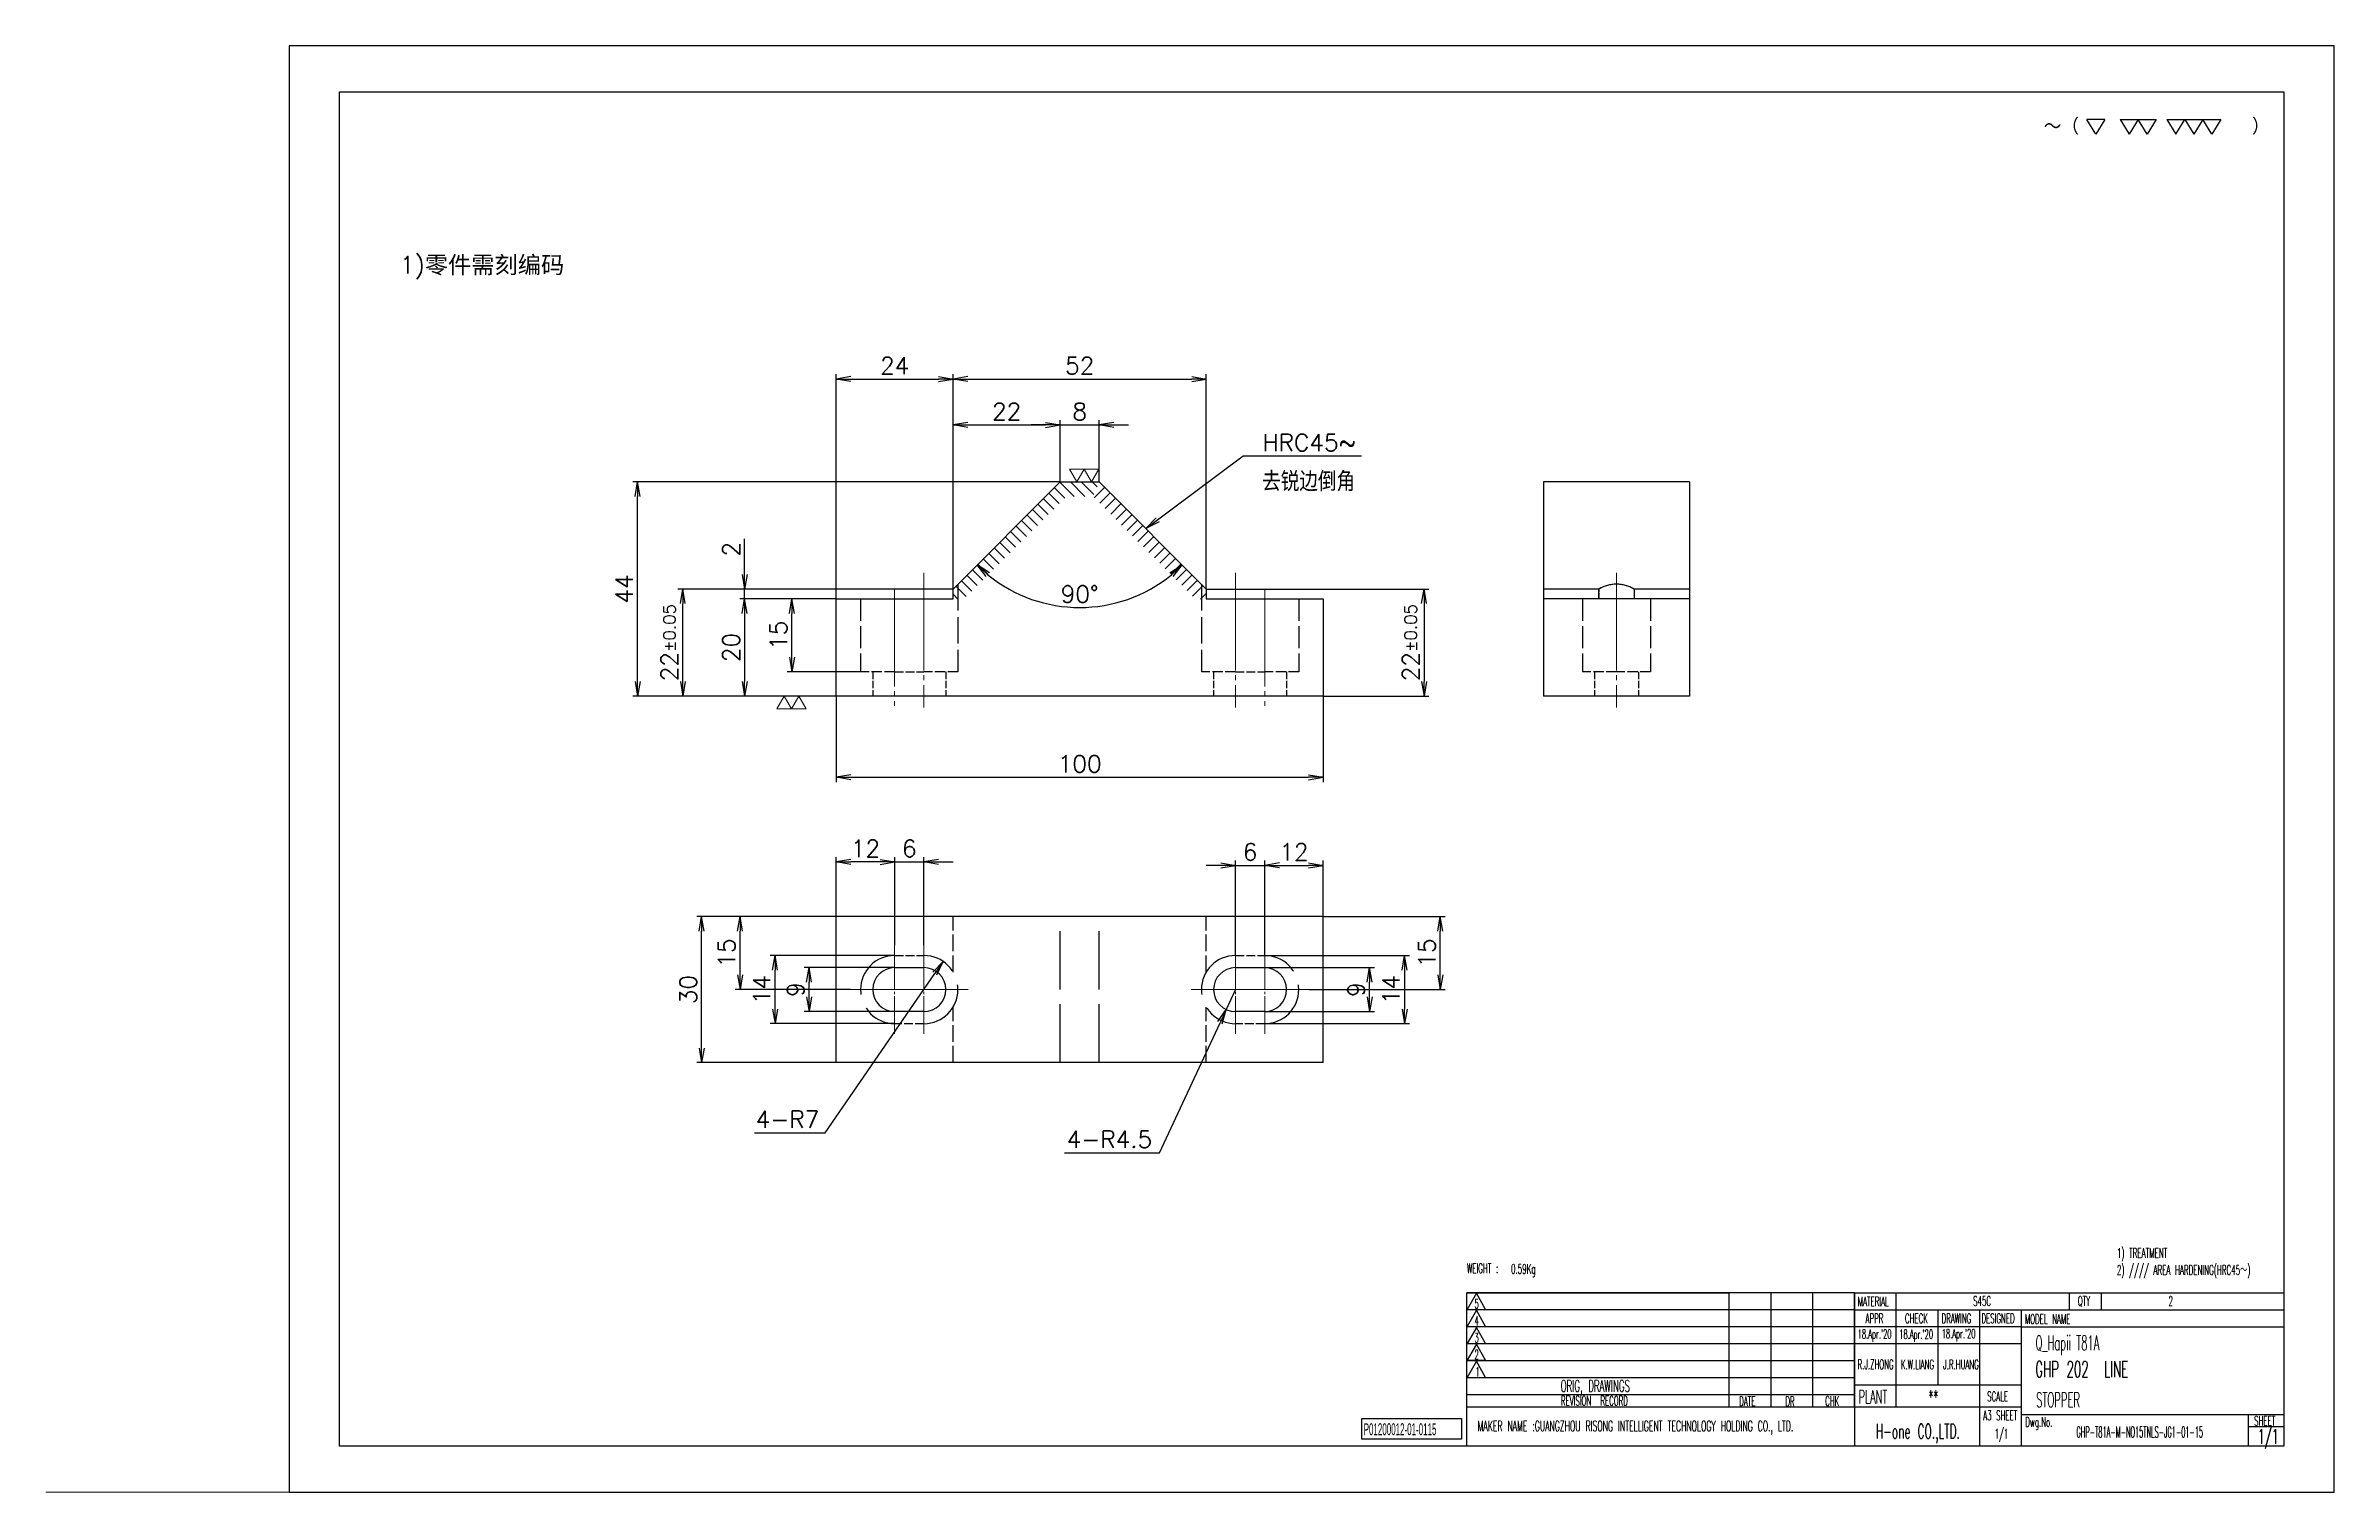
# Model space of a CAD drawing. Header units: millimetres. Extents: x -10155 to 20189, y -25550 to -22580.
# Drawn here: x 10805.9 to 11275.9, y -25547.7 to -25250.7 of the extents above; entities that cross this region are included whole.
import ezdxf
from ezdxf.enums import TextEntityAlignment as Align

# ---------------------------------------------------------------- set-up
doc = ezdxf.new("R2010")
doc.units = ezdxf.units.MM
for name, pattern in [('CENTER-HOKUTO', [23, 20, -1, 1, -1]), ('DASHED', [15, 12, -3]), ('HIDDEN-HOKUTO', [3.8, 2.5, -1.3])]:
    doc.linetypes.add(name, pattern=pattern)
for name, color, linetype in [('6', 2, 'Continuous'), ('title_frame', 7, 'Continuous'), ('word_dim', 253, 'Continuous')]:
    doc.layers.add(name, color=color, linetype=linetype)
for name, color, linetype, lineweight in [('AM_7', 2, 'CENTER-HOKUTO', 30), ('AM_HID', 1, 'HIDDEN-HOKUTO', 25), ('AM_VIS', 7, 'Continuous', 30), ('DIM', 3, 'Continuous', 20)]:
    doc.layers.add(name, color=color, linetype=linetype, lineweight=lineweight)
doc.styles.add('DIM', font='romans.shx', dxfattribs={"width": 0.8, "bigfont": 'bigfont.shx'})
doc.styles.add('MX_NOTE_STANDARD', font='txt.shx', dxfattribs={"bigfont": 'bigfont.shx'})
doc.styles.get("Standard").update_dxf_attribs({"font": 'romans.shx', "bigfont": 'bigfont.shx'})
doc.dimstyles.new('HKT 1-1', dxfattribs={"dimtxt": 3.5, "dimasz": 3, "dimexe": 1, "dimexo": 0, "dimgap": 1, "dimtad": 3, "dimdsep": 46, "dimtxsty": 'Standard', "dimblk1": 'OPEN', "dimblk2": 'OPEN', "dimsah": 1, "dimcen": 0, "dimclrd": 256, "dimclre": 256, "dimclrt": 3, "dimazin": 2, "dimtfac": 1, "dimtmove": 0, "dimatfit": 3, "dimldrblk": 'OPEN', "dimfxl": 0, "dimtolj": 1, "dimlwd": 25, "dimlwe": 25, "dimarcsym": 0})
doc.dimstyles.new('HKT 1-1$4', dxfattribs={"dimtxt": 3.5, "dimasz": 3, "dimexe": 1, "dimexo": 0, "dimgap": 1, "dimtad": 3, "dimtoh": 1, "dimdsep": 46, "dimtxsty": 'Standard', "dimblk1": 'OPEN', "dimblk2": 'OPEN', "dimsah": 1, "dimcen": 0, "dimclrd": 256, "dimclre": 256, "dimclrt": 3, "dimazin": 2, "dimtfac": 1, "dimtmove": 0, "dimatfit": 3, "dimldrblk": 'OPEN', "dimfxl": 0, "dimtolj": 1, "dimlwd": 25, "dimlwe": 25, "dimarcsym": 0})
pattern_1 = [(135, (-31817.7132, -30754.9097), (-1.122532015, -1.122532015), [])]

msp = doc.modelspace()

# ---------------------------------------------------------------- texts
at = {"ltscale": 2, "insert": (10878.593, -25293.909), "char_height": 3.5, "width": 96.90613, "attachment_point": 1}
msp.add_mtext('{\\Fromans,bigfont|c134;\\C3;1)\\fSimSun|b0|i0|c134|p2;零件需刻编码}', dxfattribs=at)
at = {"linetype": 'Continuous', "char_height": 3, "width": 50.9, "attachment_point": 4}
for s, insert in [('{\\W0.5;\\C3;Q_Hapii T81A}', (11214.505, -25517.505)), ('{\\W0.5;\\C3;STOPPER}', (11214.626, -25528.717))]:
    msp.add_mtext(s, dxfattribs=dict(at, insert=insert))
at = {"layer": 'title_frame', "color": 3, "style": 'MX_NOTE_STANDARD'}
for s, height, width, p in [('1) TREATMENT', 1.96, 0.545, (11231.227, -25499.554)), ('WEIGHT : ', 2, 0.5341, (11097.725, -25502.691)), ('0.59Kg', 2, 0.5341, (11106.79, -25502.824)), ('2) //// AREA HARDENING(HRC45\\M+18160)', 2, 0.5341, (11231.227, -25503.054)), ('5', 1.918, 0.5341, (11099.286, -25509.937)), ('4', 1.918, 0.5341, (11099.286, -25513.414)), ('MATERIAL', 1.9728, 0.5341, (11177.998, -25509.504)), ('APPR', 1.9728, 0.5341, (11179.593, -25512.976)), ('CHECK', 1.9728, 0.5341, (11187.689, -25512.976)), ('DRAWING', 1.9728, 0.5341, (11195.209, -25512.976)), ('S45C', 1.9728, 0.5341, (11201.699, -25509.419)), ('DESIGNED', 1.9728, 0.5341, (11203.4, -25512.976)), ('MODEL NAME', 1.9728, 0.5341, (11212.329, -25513.126)), ('QTY', 1.9728, 0.5341, (11223.199, -25509.419)), ('2', 1.973, 0.5341, (11241.826, -25509.419)), ('3', 1.918, 0.5341, (11099.286, -25516.944)), ("18.Apr.'20", 1.9, 0.5341, (11177.973, -25516.141)), ("18.Apr.'20", 1.9, 0.5341, (11186.501, -25516.185)), ("18.Apr.'20", 1.9, 0.5341, (11195.234, -25516.075)), ('2', 1.918, 0.5341, (11099.286, -25520.357)), ('GHP 202  LINE', 3.3, 0.5341, (11214.466, -25524.074)), ('1', 1.918, 0.5341, (11099.482, -25523.886)), ('ORIG, DRAWINGS', 2.4112, 0.5341, (11116.974, -25527.055)), ('REVISION  RECORD', 1.9728, 0.5341, (11117.024, -25529.893)), ('DATE', 1.9728, 0.5341, (11153.638, -25529.975)), ('DR', 1.9728, 0.5341, (11163.132, -25529.985)), ('CHK', 1.9728, 0.5341, (11171.308, -25529.952)), ('PLANT', 2.74, 0.5341, (11178.162, -25529.448)), ('**', 2.74, 0.5341, (11192.518, -25529.448)), ('SCALE', 1.9728, 0.5341, (11204.576, -25528.998)), ('MAKER NAME :GUANGZHOU RISONG INTELLIGENT TECHNOLOGY HOLDING CO., LTD.', 2.16, 0.5341, (11099.924, -25535.151)), ('H-one CO.,LTD.', 3, 0.5341, (11181.681, -25536.668)), ('A3 SHEET', 1.9728, 0.5341, (11203.755, -25532.894)), ('1/1', 1.9728, 0.5341, (11206.107, -25536.648)), ('Dwg.No.', 1.9728, 0.5341, (11212.414, -25534.239)), ('GHP-T81A-M-NO15TNLS-JG1-01-15', 2.24, 0.441, (11222.917, -25536.43)), ('SHEET', 1.9728, 0.5341, (11259.415, -25534.005)), ('1/1', 3, 0.5341, (11260.132, -25537.741))]:
    msp.add_text(s, height=height, dxfattribs=dict(at, width=width)).set_placement(p)
at = {"layer": 'title_frame', "color": 3, "style": 'MX_NOTE_STANDARD', "width": 0.5341}
for s, p in [('R.J.ZHONG', (11181.657, -25523.011)), ('K.W.LIANG', (11190.252, -25523.032)), (' J.R.HUANG', (11198.732, -25523.029))]:
    msp.add_text(s, height=1.9728, dxfattribs=at).set_placement(p, align=Align.BOTTOM_CENTER)
at = {"layer": 'title_frame', "color": 3, "insert": (11076.524, -25533.519), "char_height": 2.45, "width": 4.1107, "attachment_point": 1, "style": 'MX_NOTE_STANDARD'}
msp.add_mtext('{\\f3 of 9 Barcode|b0|i0|c0|p82;\\W0.5;P01200012-01\\f3 of 9 Barcode|b0|i0|c134|p82;-0115}', dxfattribs=at)
at = {"layer": 'word_dim', "color": 3, "linetype": 'CENTER-HOKUTO', "insert": (11055.772, -25333.895), "char_height": 3.5, "width": 3.5, "attachment_point": 7}
msp.add_mtext('\\A1;HRC45~', dxfattribs=at)
at = {"layer": 'word_dim', "color": 2, "insert": (11074.766, -25342.182), "char_height": 3.5, "attachment_point": 9, "style": 'DIM'}
msp.add_mtext('{\\fSimSun|b0|i0|c134|p2;\\C3;去锐边倒角}', dxfattribs=at)

# ---------------------------------------------------------------- blocks, each defined once
blk = doc.blocks.new('\\M+18E64\\M+18FE3\\M+182B0\\M+18B4C\\M+18D86\\M+18169\\M+197CE\\M+1816A')
at = {"layer": '6', "color": 3}
for p, q in [((5.64, -0.64), (4.7, 0.92)), ((6.58, 0.92), (4.7, 0.92)), ((6.58, 0.92), (5.64, -0.64)), ((8.19, 0.92), (11.96, 0.92)), ((8.19, 0.92), (9.14, -0.64)), ((10.08, 0.92), (9.14, -0.64)), ((11.02, -0.64), (10.08, 0.92)), ((11.96, 0.92), (11.02, -0.64)), ((13.09, 0.92), (14.98, 0.92)), ((13.09, 0.92), (14.04, -0.64)), ((14.04, -0.64), (14.98, 0.92)), ((14.98, 0.92), (18.74, 0.92)), ((14.98, 0.92), (15.92, -0.64)), ((16.86, 0.92), (15.92, -0.64)), ((17.8, -0.64), (16.86, 0.92)), ((18.74, 0.92), (17.8, -0.64))]:
    blk.add_line(p, q, dxfattribs=at)
at = {"color": 3}
blk.add_text('\\M+18160\\M+18169\\M+18140             \\M+1816A', height=1.68, dxfattribs=at).set_placement((0.19, -0.66))
blk = doc.blocks.new('_Open')
at = {"color": 0, "lineweight": -2}
for p, q in [((-1, 0.17), (0, 0)), ((-1, -0.17), (0, 0)), ((0, 0), (-1, 0))]:
    blk.add_line(p, q, dxfattribs=at)
blk = doc.blocks.new('*D510')
at = {"layer": 'DEFPOINTS', "color": 0, "ltscale": 2}
for p in [(10927.39, -25340.23), (11014.2, -25340.23), (10968.2, -25384.23)]:
    blk.add_point(p, dxfattribs=at)
at = {"layer": 'word_dim', "lineweight": 25, "ltscale": 2}
for p, q in [((11014.2, -25340.23), (10926.39, -25340.23)), ((10927.39, -25381.23), (10927.39, -25343.23)), ((10968.2, -25384.23), (10926.39, -25384.23))]:
    blk.add_line(p, q, dxfattribs=at)
at = {"layer": 'word_dim', "lineweight": 25, "ltscale": 2, "xscale": 3, "yscale": 3, "zscale": 3}
for p, rotation in [((10927.39, -25340.23), 90), ((10927.39, -25384.23), 270)]:
    blk.add_blockref('_Open', p, dxfattribs=dict(at, rotation=rotation))
at = {"layer": 'word_dim', "color": 3, "ltscale": 2, "insert": (10924.64, -25362.23), "char_height": 3.5, "attachment_point": 5, "rotation": 90}
blk.add_mtext('\\A1;44', dxfattribs=at)
blk = doc.blocks.new('*D511')
at = {"layer": 'DEFPOINTS', "color": 0, "ltscale": 2}
for p in [(10968.2, -25364.23), (10949.37, -25384.23), (10968.2, -25384.23)]:
    blk.add_point(p, dxfattribs=at)
at = {"layer": 'word_dim', "lineweight": 25, "ltscale": 2}
for p, q in [((10968.2, -25364.23), (10948.37, -25364.23)), ((10949.37, -25367.23), (10949.37, -25381.23)), ((10968.2, -25384.23), (10948.37, -25384.23))]:
    blk.add_line(p, q, dxfattribs=at)
at = {"layer": 'word_dim', "lineweight": 25, "ltscale": 2, "xscale": 3, "yscale": 3, "zscale": 3}
for p, rotation in [((10949.37, -25364.23), 90), ((10949.37, -25384.23), 270)]:
    blk.add_blockref('_Open', p, dxfattribs=dict(at, rotation=rotation))
at = {"layer": 'word_dim', "color": 3, "ltscale": 2, "insert": (10946.62, -25374.23), "char_height": 3.5, "attachment_point": 5, "rotation": 90}
blk.add_mtext('\\A1;20', dxfattribs=at)
blk = doc.blocks.new('*D512')
at = {"layer": 'DEFPOINTS', "color": 0, "ltscale": 2}
for p in [(10968.2, -25384.23), (11068.2, -25384.23), (11068.2, -25400.89)]:
    blk.add_point(p, dxfattribs=at)
at = {"layer": 'word_dim', "lineweight": 25, "ltscale": 2}
for p, q in [((10968.2, -25384.23), (10968.2, -25401.89)), ((11068.2, -25384.23), (11068.2, -25401.89)), ((10971.2, -25400.89), (11065.2, -25400.89))]:
    blk.add_line(p, q, dxfattribs=at)
at = {"layer": 'word_dim', "lineweight": 25, "ltscale": 2, "xscale": 3, "yscale": 3, "zscale": 3, "rotation": 180}
blk.add_blockref('_Open', (10968.2, -25400.89), dxfattribs=at)
at = {"layer": 'word_dim', "lineweight": 25, "ltscale": 2, "xscale": 3, "yscale": 3, "zscale": 3}
blk.add_blockref('_Open', (11068.2, -25400.89), dxfattribs=at)
at = {"layer": 'word_dim', "color": 3, "ltscale": 2, "insert": (11018.2, -25398.14), "char_height": 3.5, "attachment_point": 5}
blk.add_mtext('\\A1;100', dxfattribs=at)
blk = doc.blocks.new('*D513')
at = {"layer": 'DEFPOINTS', "color": 0, "ltscale": 2}
for p in [(11044.2, -25319.11), (10992.2, -25362.23), (11044.2, -25362.23)]:
    blk.add_point(p, dxfattribs=at)
at = {"layer": 'word_dim', "lineweight": 25, "ltscale": 2}
for p, q in [((10992.2, -25362.23), (10992.2, -25318.11)), ((11044.2, -25362.23), (11044.2, -25318.11)), ((10995.2, -25319.11), (11041.2, -25319.11))]:
    blk.add_line(p, q, dxfattribs=at)
at = {"layer": 'word_dim', "lineweight": 25, "ltscale": 2, "xscale": 3, "yscale": 3, "zscale": 3, "rotation": 180}
blk.add_blockref('_Open', (10992.2, -25319.11), dxfattribs=at)
at = {"layer": 'word_dim', "lineweight": 25, "ltscale": 2, "xscale": 3, "yscale": 3, "zscale": 3}
blk.add_blockref('_Open', (11044.2, -25319.11), dxfattribs=at)
at = {"layer": 'word_dim', "color": 3, "ltscale": 2, "insert": (11018.2, -25316.36), "char_height": 3.5, "attachment_point": 5}
blk.add_mtext('\\A1;52', dxfattribs=at)
blk = doc.blocks.new('*D514')
at = {"layer": 'DEFPOINTS', "color": 0, "ltscale": 2}
for p in [(11014.2, -25328.53), (11014.2, -25340.23), (10992.2, -25362.23)]:
    blk.add_point(p, dxfattribs=at)
at = {"layer": 'word_dim', "lineweight": 25, "ltscale": 2}
for p, q in [((10992.2, -25362.23), (10992.2, -25327.53)), ((11014.2, -25340.23), (11014.2, -25327.53)), ((10995.2, -25328.53), (11011.2, -25328.53))]:
    blk.add_line(p, q, dxfattribs=at)
at = {"layer": 'word_dim', "lineweight": 25, "ltscale": 2, "xscale": 3, "yscale": 3, "zscale": 3, "rotation": 180}
blk.add_blockref('_Open', (10992.2, -25328.53), dxfattribs=at)
at = {"layer": 'word_dim', "lineweight": 25, "ltscale": 2, "xscale": 3, "yscale": 3, "zscale": 3}
blk.add_blockref('_Open', (11014.2, -25328.53), dxfattribs=at)
at = {"layer": 'word_dim', "color": 3, "ltscale": 2, "insert": (11003.2, -25325.78), "char_height": 3.5, "attachment_point": 5}
blk.add_mtext('\\A1;22', dxfattribs=at)
blk = doc.blocks.new('*D515')
at = {"layer": 'DEFPOINTS', "color": 0, "ltscale": 2}
for p in [(11022.2, -25328.53), (11014.2, -25340.23), (11022.2, -25340.23)]:
    blk.add_point(p, dxfattribs=at)
at = {"layer": 'word_dim', "lineweight": 25, "ltscale": 2}
for p, q in [((11014.2, -25340.23), (11014.2, -25327.53)), ((11022.2, -25340.23), (11022.2, -25327.53)), ((11011.2, -25328.53), (11008.2, -25328.53)), ((11014.2, -25328.53), (11022.2, -25328.53)), ((11025.2, -25328.53), (11028.2, -25328.53))]:
    blk.add_line(p, q, dxfattribs=at)
at = {"layer": 'word_dim', "lineweight": 25, "ltscale": 2, "xscale": 3, "yscale": 3, "zscale": 3}
blk.add_blockref('_Open', (11014.2, -25328.53), dxfattribs=at)
at = {"layer": 'word_dim', "lineweight": 25, "ltscale": 2, "xscale": 3, "yscale": 3, "zscale": 3, "rotation": 180}
blk.add_blockref('_Open', (11022.2, -25328.53), dxfattribs=at)
at = {"layer": 'word_dim', "color": 3, "ltscale": 2, "insert": (11018.2, -25325.78), "char_height": 3.5, "attachment_point": 5}
blk.add_mtext('\\A1;8', dxfattribs=at)
blk = doc.blocks.new('*D516')
at = {"layer": 'DEFPOINTS', "color": 0, "ltscale": 2}
for p in [(10949.37, -25364.23), (10968.2, -25364.23), (10992.2, -25362.23)]:
    blk.add_point(p, dxfattribs=at)
at = {"layer": 'word_dim', "lineweight": 25, "ltscale": 2}
for p, q in [((10949.37, -25359.23), (10949.37, -25351.9)), ((10992.2, -25362.23), (10948.37, -25362.23)), ((10968.2, -25364.23), (10948.37, -25364.23)), ((10949.37, -25364.23), (10949.37, -25362.23)), ((10949.37, -25367.23), (10949.37, -25370.23))]:
    blk.add_line(p, q, dxfattribs=at)
at = {"layer": 'word_dim', "lineweight": 25, "ltscale": 2, "xscale": 3, "yscale": 3, "zscale": 3}
for p, rotation in [((10949.37, -25362.23), 270), ((10949.37, -25364.23), 90)]:
    blk.add_blockref('_Open', p, dxfattribs=dict(at, rotation=rotation))
at = {"layer": 'word_dim', "color": 3, "ltscale": 2, "insert": (10946.62, -25354.06), "char_height": 3.5, "attachment_point": 5, "rotation": 90}
blk.add_mtext('\\A1;2', dxfattribs=at)
blk = doc.blocks.new('*D517')
at = {"layer": 'DEFPOINTS', "color": 0, "ltscale": 2}
for p in [(10959.09, -25364.23), (10968.2, -25364.23), (10973.2, -25379.23)]:
    blk.add_point(p, dxfattribs=at)
at = {"layer": 'word_dim', "lineweight": 25, "ltscale": 2}
for p, q in [((10968.2, -25364.23), (10958.09, -25364.23)), ((10959.09, -25376.23), (10959.09, -25367.23)), ((10973.2, -25379.23), (10958.09, -25379.23))]:
    blk.add_line(p, q, dxfattribs=at)
at = {"layer": 'word_dim', "lineweight": 25, "ltscale": 2, "xscale": 3, "yscale": 3, "zscale": 3}
for p, rotation in [((10959.09, -25364.23), 90), ((10959.09, -25379.23), 270)]:
    blk.add_blockref('_Open', p, dxfattribs=dict(at, rotation=rotation))
at = {"layer": 'word_dim', "color": 3, "ltscale": 2, "insert": (10956.34, -25371.73), "char_height": 3.5, "attachment_point": 5, "rotation": 90}
blk.add_mtext('\\A1;15', dxfattribs=at)
blk = doc.blocks.new('*D518')
at = {"layer": 'DEFPOINTS', "color": 0, "ltscale": 2}
for p in [(11014.2, -25340.23), (11022.2, -25340.23), (10992.2, -25362.23), (11010.49, -25365), (11044.2, -25362.23)]:
    blk.add_point(p, dxfattribs=at)
at = {"layer": 'DIM', "lineweight": 25, "ltscale": 2}
blk.add_arc((11018.2, -25336.23), 29.79, 230.7732, 309.2268, dxfattribs=at)
at = {"layer": 'DIM', "lineweight": 25, "ltscale": 2, "xscale": 3, "yscale": 3, "zscale": 3}
for p, rotation in [((10997.13, -25357.29), 137.8865845907403), ((11039.26, -25357.29), 42.11341540925967)]:
    blk.add_blockref('_Open', p, dxfattribs=dict(at, rotation=rotation))
at = {"layer": 'DIM', "color": 3, "ltscale": 2, "insert": (11018.2, -25363.27), "char_height": 3.5, "attachment_point": 5}
blk.add_mtext('\\A1;90°', dxfattribs=at)
blk = doc.blocks.new('*D519')
at = {"layer": 'DEFPOINTS', "color": 0, "ltscale": 2}
for p in [(10936.69, -25362.23), (10992.2, -25362.23), (10968.2, -25384.23)]:
    blk.add_point(p, dxfattribs=at)
at = {"layer": 'word_dim', "lineweight": 25, "ltscale": 2}
for p, q in [((10992.2, -25362.23), (10935.69, -25362.23)), ((10936.69, -25381.23), (10936.69, -25365.23)), ((10968.2, -25384.23), (10935.69, -25384.23))]:
    blk.add_line(p, q, dxfattribs=at)
at = {"layer": 'word_dim', "lineweight": 25, "ltscale": 2, "xscale": 3, "yscale": 3, "zscale": 3}
for p, rotation in [((10936.69, -25362.23), 90), ((10936.69, -25384.23), 270)]:
    blk.add_blockref('_Open', p, dxfattribs=dict(at, rotation=rotation))
at = {"layer": 'word_dim', "color": 3, "ltscale": 2, "insert": (10933.94, -25373.23), "char_height": 3.5, "attachment_point": 5, "rotation": 90}
blk.add_mtext('\\A1;22{\\H0.715x;%%p0.05}', dxfattribs=at)
blk = doc.blocks.new('*D520')
at = {"layer": 'DEFPOINTS', "color": 0, "ltscale": 2}
for p in [(11044.2, -25362.23), (11068.2, -25384.23), (11088.93, -25384.23)]:
    blk.add_point(p, dxfattribs=at)
at = {"layer": 'word_dim', "lineweight": 25, "ltscale": 2}
for p, q in [((11044.2, -25362.23), (11089.93, -25362.23)), ((11088.93, -25365.23), (11088.93, -25381.23)), ((11068.2, -25384.23), (11089.93, -25384.23))]:
    blk.add_line(p, q, dxfattribs=at)
at = {"layer": 'word_dim', "lineweight": 25, "ltscale": 2, "xscale": 3, "yscale": 3, "zscale": 3}
for p, rotation in [((11088.93, -25362.23), 90), ((11088.93, -25384.23), 270)]:
    blk.add_blockref('_Open', p, dxfattribs=dict(at, rotation=rotation))
at = {"layer": 'word_dim', "color": 3, "ltscale": 2, "insert": (11086.18, -25373.23), "char_height": 3.5, "attachment_point": 5, "rotation": 90}
blk.add_mtext('\\A1;22{\\H0.715x;%%p0.05}', dxfattribs=at)
blk = doc.blocks.new('*D521')
at = {"layer": 'DEFPOINTS', "color": 0, "ltscale": 2}
for p in [(10992.2, -25319.11), (10968.2, -25364.23), (10992.2, -25362.23)]:
    blk.add_point(p, dxfattribs=at)
at = {"layer": 'word_dim', "lineweight": 25, "ltscale": 2}
for p, q in [((10968.2, -25364.23), (10968.2, -25318.11)), ((10992.2, -25362.23), (10992.2, -25318.11)), ((10971.2, -25319.11), (10989.2, -25319.11))]:
    blk.add_line(p, q, dxfattribs=at)
at = {"layer": 'word_dim', "lineweight": 25, "ltscale": 2, "xscale": 3, "yscale": 3, "zscale": 3, "rotation": 180}
blk.add_blockref('_Open', (10968.2, -25319.11), dxfattribs=at)
at = {"layer": 'word_dim', "lineweight": 25, "ltscale": 2, "xscale": 3, "yscale": 3, "zscale": 3}
blk.add_blockref('_Open', (10992.2, -25319.11), dxfattribs=at)
at = {"layer": 'word_dim', "color": 3, "ltscale": 2, "insert": (10980.2, -25316.36), "char_height": 3.5, "attachment_point": 5}
blk.add_mtext('\\A1;24', dxfattribs=at)
blk = doc.blocks.new('*D522')
at = {"layer": 'DEFPOINTS', "color": 0, "ltscale": 2}
for p in [(10940.55, -25429.47), (10968.2, -25429.47), (10968.2, -25459.47)]:
    blk.add_point(p, dxfattribs=at)
at = {"layer": 'word_dim', "lineweight": 25, "ltscale": 2}
for p, q in [((10968.2, -25429.47), (10939.55, -25429.47)), ((10940.55, -25456.47), (10940.55, -25432.47)), ((10968.2, -25459.47), (10939.55, -25459.47))]:
    blk.add_line(p, q, dxfattribs=at)
at = {"layer": 'word_dim', "lineweight": 25, "ltscale": 2, "xscale": 3, "yscale": 3, "zscale": 3}
for p, rotation in [((10940.55, -25429.47), 90), ((10940.55, -25459.47), 270)]:
    blk.add_blockref('_Open', p, dxfattribs=dict(at, rotation=rotation))
at = {"layer": 'word_dim', "color": 3, "ltscale": 2, "insert": (10937.8, -25444.47), "char_height": 3.5, "attachment_point": 5, "rotation": 90}
blk.add_mtext('\\A1;30', dxfattribs=at)
blk = doc.blocks.new('*D523')
at = {"layer": 'DEFPOINTS', "color": 0, "ltscale": 2}
for p in [(10948.44, -25429.47), (10968.2, -25429.47), (10971.1, -25444.47)]:
    blk.add_point(p, dxfattribs=at)
at = {"layer": 'word_dim', "lineweight": 25, "ltscale": 2}
for p, q in [((10968.2, -25429.47), (10947.44, -25429.47)), ((10948.44, -25441.47), (10948.44, -25432.47)), ((10971.1, -25444.47), (10947.44, -25444.47))]:
    blk.add_line(p, q, dxfattribs=at)
at = {"layer": 'word_dim', "lineweight": 25, "ltscale": 2, "xscale": 3, "yscale": 3, "zscale": 3}
for p, rotation in [((10948.44, -25429.47), 90), ((10948.44, -25444.47), 270)]:
    blk.add_blockref('_Open', p, dxfattribs=dict(at, rotation=rotation))
at = {"layer": 'word_dim', "color": 3, "ltscale": 2, "insert": (10945.69, -25436.97), "char_height": 3.5, "attachment_point": 5, "rotation": 90}
blk.add_mtext('\\A1;15', dxfattribs=at)
blk = doc.blocks.new('*D524')
at = {"layer": 'DEFPOINTS', "color": 0, "ltscale": 2}
for p in [(10955.64, -25437.47), (10980.2, -25437.47), (10980.2, -25451.47)]:
    blk.add_point(p, dxfattribs=at)
at = {"layer": 'word_dim', "lineweight": 25, "ltscale": 2}
for p, q in [((10980.2, -25437.47), (10954.64, -25437.47)), ((10955.64, -25448.47), (10955.64, -25440.47)), ((10980.2, -25451.47), (10954.64, -25451.47))]:
    blk.add_line(p, q, dxfattribs=at)
at = {"layer": 'word_dim', "lineweight": 25, "ltscale": 2, "xscale": 3, "yscale": 3, "zscale": 3}
for p, rotation in [((10955.64, -25437.47), 90), ((10955.64, -25451.47), 270)]:
    blk.add_blockref('_Open', p, dxfattribs=dict(at, rotation=rotation))
at = {"layer": 'word_dim', "color": 3, "ltscale": 2, "insert": (10952.89, -25444.47), "char_height": 3.5, "attachment_point": 5, "rotation": 90}
blk.add_mtext('\\A1;14', dxfattribs=at)
blk = doc.blocks.new('*D525')
at = {"layer": 'DEFPOINTS', "color": 0, "ltscale": 2}
for p in [(10962.61, -25439.97), (10980.2, -25439.97), (10980.2, -25448.97)]:
    blk.add_point(p, dxfattribs=at)
at = {"layer": 'word_dim', "lineweight": 25, "ltscale": 2}
for p, q in [((10980.2, -25439.97), (10961.61, -25439.97)), ((10962.61, -25445.97), (10962.61, -25442.97)), ((10980.2, -25448.97), (10961.61, -25448.97))]:
    blk.add_line(p, q, dxfattribs=at)
at = {"layer": 'word_dim', "lineweight": 25, "ltscale": 2, "xscale": 3, "yscale": 3, "zscale": 3}
for p, rotation in [((10962.61, -25439.97), 90), ((10962.61, -25448.97), 270)]:
    blk.add_blockref('_Open', p, dxfattribs=dict(at, rotation=rotation))
at = {"layer": 'word_dim', "color": 3, "ltscale": 2, "insert": (10959.86, -25444.47), "char_height": 3.5, "attachment_point": 5, "rotation": 90}
blk.add_mtext('\\A1;9', dxfattribs=at)
blk = doc.blocks.new('*D526')
at = {"layer": 'DEFPOINTS', "color": 0, "ltscale": 2}
for p in [(10986.2, -25418.25), (10980.2, -25435.37), (10986.2, -25435.37)]:
    blk.add_point(p, dxfattribs=at)
at = {"layer": 'word_dim', "lineweight": 25, "ltscale": 2}
for p, q in [((10980.2, -25435.37), (10980.2, -25417.25)), ((10986.2, -25435.37), (10986.2, -25417.25)), ((10977.2, -25418.25), (10974.2, -25418.25)), ((10980.2, -25418.25), (10986.2, -25418.25)), ((10989.2, -25418.25), (10992.2, -25418.25))]:
    blk.add_line(p, q, dxfattribs=at)
at = {"layer": 'word_dim', "lineweight": 25, "ltscale": 2, "xscale": 3, "yscale": 3, "zscale": 3}
blk.add_blockref('_Open', (10980.2, -25418.25), dxfattribs=at)
at = {"layer": 'word_dim', "lineweight": 25, "ltscale": 2, "xscale": 3, "yscale": 3, "zscale": 3, "rotation": 180}
blk.add_blockref('_Open', (10986.2, -25418.25), dxfattribs=at)
at = {"layer": 'word_dim', "color": 3, "ltscale": 2, "insert": (10983.2, -25415.5), "char_height": 3.5, "attachment_point": 5}
blk.add_mtext('\\A1;6', dxfattribs=at)
blk = doc.blocks.new('*D527')
at = {"layer": 'DEFPOINTS', "color": 0, "ltscale": 2}
for p in [(10968.2, -25418.25), (10968.2, -25429.47), (10980.2, -25435.37)]:
    blk.add_point(p, dxfattribs=at)
at = {"layer": 'word_dim', "lineweight": 25, "ltscale": 2}
for p, q in [((10968.2, -25429.47), (10968.2, -25417.25)), ((10980.2, -25435.37), (10980.2, -25417.25)), ((10977.2, -25418.25), (10971.2, -25418.25))]:
    blk.add_line(p, q, dxfattribs=at)
at = {"layer": 'word_dim', "lineweight": 25, "ltscale": 2, "xscale": 3, "yscale": 3, "zscale": 3, "rotation": 180}
blk.add_blockref('_Open', (10968.2, -25418.25), dxfattribs=at)
at = {"layer": 'word_dim', "lineweight": 25, "ltscale": 2, "xscale": 3, "yscale": 3, "zscale": 3}
blk.add_blockref('_Open', (10980.2, -25418.25), dxfattribs=at)
at = {"layer": 'word_dim', "color": 3, "ltscale": 2, "insert": (10974.2, -25415.5), "char_height": 3.5, "attachment_point": 5}
blk.add_mtext('\\A1;12', dxfattribs=at)
blk = doc.blocks.new('*D528')
at = {"layer": 'DEFPOINTS', "color": 0, "ltscale": 2}
for p in [(11056.2, -25418.96), (11050.2, -25437.47), (11056.2, -25437.47)]:
    blk.add_point(p, dxfattribs=at)
at = {"layer": 'word_dim', "lineweight": 25, "ltscale": 2}
for p, q in [((11047.2, -25418.96), (11044.2, -25418.96)), ((11050.2, -25437.47), (11050.2, -25417.96)), ((11050.2, -25418.96), (11056.2, -25418.96)), ((11056.2, -25437.47), (11056.2, -25417.96)), ((11059.2, -25418.96), (11062.2, -25418.96))]:
    blk.add_line(p, q, dxfattribs=at)
at = {"layer": 'word_dim', "lineweight": 25, "ltscale": 2, "xscale": 3, "yscale": 3, "zscale": 3}
blk.add_blockref('_Open', (11050.2, -25418.96), dxfattribs=at)
at = {"layer": 'word_dim', "lineweight": 25, "ltscale": 2, "xscale": 3, "yscale": 3, "zscale": 3, "rotation": 180}
blk.add_blockref('_Open', (11056.2, -25418.96), dxfattribs=at)
at = {"layer": 'word_dim', "color": 3, "ltscale": 2, "insert": (11053.2, -25416.21), "char_height": 3.5, "attachment_point": 5}
blk.add_mtext('\\A1;6', dxfattribs=at)
blk = doc.blocks.new('*D529')
at = {"layer": 'DEFPOINTS', "color": 0, "ltscale": 2}
for p in [(11068.2, -25418.97), (11068.2, -25429.47), (11056.2, -25437.47)]:
    blk.add_point(p, dxfattribs=at)
at = {"layer": 'word_dim', "lineweight": 25, "ltscale": 2}
for p, q in [((11056.2, -25437.47), (11056.2, -25417.97)), ((11059.2, -25418.97), (11065.2, -25418.97)), ((11068.2, -25429.47), (11068.2, -25417.97))]:
    blk.add_line(p, q, dxfattribs=at)
at = {"layer": 'word_dim', "lineweight": 25, "ltscale": 2, "xscale": 3, "yscale": 3, "zscale": 3, "rotation": 180}
blk.add_blockref('_Open', (11056.2, -25418.97), dxfattribs=at)
at = {"layer": 'word_dim', "lineweight": 25, "ltscale": 2, "xscale": 3, "yscale": 3, "zscale": 3}
blk.add_blockref('_Open', (11068.2, -25418.97), dxfattribs=at)
at = {"layer": 'word_dim', "color": 3, "ltscale": 2, "insert": (11062.2, -25416.22), "char_height": 3.5, "attachment_point": 5}
blk.add_mtext('\\A1;12', dxfattribs=at)
blk = doc.blocks.new('*D530')
at = {"layer": 'DEFPOINTS', "color": 0, "ltscale": 2}
for p in [(11068.2, -25429.47), (11092.26, -25429.47), (11065.3, -25444.47)]:
    blk.add_point(p, dxfattribs=at)
at = {"layer": 'word_dim', "lineweight": 25, "ltscale": 2}
for p, q in [((11068.2, -25429.47), (11093.26, -25429.47)), ((11092.26, -25441.47), (11092.26, -25432.47)), ((11065.3, -25444.47), (11093.26, -25444.47))]:
    blk.add_line(p, q, dxfattribs=at)
at = {"layer": 'word_dim', "lineweight": 25, "ltscale": 2, "xscale": 3, "yscale": 3, "zscale": 3}
for p, rotation in [((11092.26, -25429.47), 90), ((11092.26, -25444.47), 270)]:
    blk.add_blockref('_Open', p, dxfattribs=dict(at, rotation=rotation))
at = {"layer": 'word_dim', "color": 3, "ltscale": 2, "insert": (11089.51, -25436.97), "char_height": 3.5, "attachment_point": 5, "rotation": 90}
blk.add_mtext('\\A1;15', dxfattribs=at)
blk = doc.blocks.new('*D531')
at = {"layer": 'DEFPOINTS', "color": 0, "ltscale": 2}
for p in [(11056.2, -25437.47), (11056.2, -25451.47), (11084.91, -25451.47)]:
    blk.add_point(p, dxfattribs=at)
at = {"layer": 'word_dim', "lineweight": 25, "ltscale": 2}
for p, q in [((11056.2, -25437.47), (11085.91, -25437.47)), ((11084.91, -25440.47), (11084.91, -25448.47)), ((11056.2, -25451.47), (11085.91, -25451.47))]:
    blk.add_line(p, q, dxfattribs=at)
at = {"layer": 'word_dim', "lineweight": 25, "ltscale": 2, "xscale": 3, "yscale": 3, "zscale": 3}
for p, rotation in [((11084.91, -25437.47), 90), ((11084.91, -25451.47), 270)]:
    blk.add_blockref('_Open', p, dxfattribs=dict(at, rotation=rotation))
at = {"layer": 'word_dim', "color": 3, "ltscale": 2, "insert": (11082.16, -25444.47), "char_height": 3.5, "attachment_point": 5, "rotation": 90}
blk.add_mtext('\\A1;14', dxfattribs=at)
blk = doc.blocks.new('*D532')
at = {"layer": 'DEFPOINTS', "color": 0, "ltscale": 2}
for p in [(11056.2, -25439.97), (11077.72, -25439.97), (11056.2, -25448.97)]:
    blk.add_point(p, dxfattribs=at)
at = {"layer": 'word_dim', "lineweight": 25, "ltscale": 2}
for p, q in [((11056.2, -25439.97), (11078.72, -25439.97)), ((11077.72, -25445.97), (11077.72, -25442.97)), ((11056.2, -25448.97), (11078.72, -25448.97))]:
    blk.add_line(p, q, dxfattribs=at)
at = {"layer": 'word_dim', "lineweight": 25, "ltscale": 2, "xscale": 3, "yscale": 3, "zscale": 3}
for p, rotation in [((11077.72, -25439.97), 90), ((11077.72, -25448.97), 270)]:
    blk.add_blockref('_Open', p, dxfattribs=dict(at, rotation=rotation))
at = {"layer": 'word_dim', "color": 3, "ltscale": 2, "insert": (11074.97, -25444.47), "char_height": 3.5, "attachment_point": 5, "rotation": 90}
blk.add_mtext('\\A1;9', dxfattribs=at)
blk = doc.blocks.new('*D533')
at = {"layer": 'DEFPOINTS', "color": 0, "ltscale": 2}
for p in [(10990.17, -25438.71), (10986.2, -25444.47)]:
    blk.add_point(p, dxfattribs=at)
at = {"layer": 'word_dim', "lineweight": 25, "ltscale": 2}
for p, q in [((10965.94, -25473.87), (10988.46, -25441.18)), ((10951.44, -25473.87), (10965.94, -25473.87))]:
    blk.add_line(p, q, dxfattribs=at)
at = {"layer": 'word_dim', "lineweight": 25, "ltscale": 2, "xscale": 3, "yscale": 3, "zscale": 3, "rotation": 55.43615582290342}
blk.add_blockref('_Open', (10990.17, -25438.71), dxfattribs=at)
at = {"layer": 'word_dim', "color": 3, "ltscale": 2, "insert": (10958.19, -25471.12), "char_height": 3.5, "attachment_point": 5}
blk.add_mtext('\\A1;{\\Fromans,bigfont|c134;4-}R7', dxfattribs=at)
blk = doc.blocks.new('*D534')
at = {"layer": 'DEFPOINTS', "color": 0, "ltscale": 2}
for p in [(11050.2, -25444.47), (11048.29, -25448.55)]:
    blk.add_point(p, dxfattribs=at)
at = {"layer": 'word_dim', "lineweight": 25, "ltscale": 2}
for p, q in [((11050.2, -25444.47), (11048.29, -25448.55)), ((11034.57, -25477.96), (11047.02, -25451.27)), ((11015.07, -25477.96), (11034.57, -25477.96))]:
    blk.add_line(p, q, dxfattribs=at)
at = {"layer": 'word_dim', "lineweight": 25, "ltscale": 2, "xscale": 3, "yscale": 3, "zscale": 3, "rotation": 64.97879425260692}
blk.add_blockref('_Open', (11048.29, -25448.55), dxfattribs=at)
at = {"layer": 'word_dim', "color": 3, "ltscale": 2, "insert": (11024.32, -25475.21), "char_height": 3.5, "attachment_point": 5}
blk.add_mtext('\\A1;{\\Fromans,bigfont|c134;4-}R4.5', dxfattribs=at)

# ---------------------------------------------------------------- dimensions: what is measured, and where the dimension line sits
at = {"layer": 'DIM', "ltscale": 2}
dim = msp.add_angular_dim_2l(base=(11010.486, -25365.003), line1=((11044.195, -25362.232), (11022.195, -25340.232)), line2=((11014.195, -25340.232), (10992.195, -25362.232)), dimstyle='HKT 1-1', dxfattribs=at)
dim.commit()
dim.dimension.update_dxf_attribs({"geometry": '*D518', "text_midpoint": (11018.195, -25363.268)})
at = {"layer": 'word_dim', "ltscale": 2}
for base, p1, p2, picture, middle in [((10992.195, -25319.111), (10968.195, -25364.232), (10992.195, -25362.232), '*D521', (10980.195, -25316.361)), ((11044.195, -25319.111), (10992.195, -25362.232), (11044.195, -25362.232), '*D513', (11018.195, -25316.361)), ((11014.195, -25328.531), (10992.195, -25362.232), (11014.195, -25340.232), '*D514', (11003.195, -25325.781)), ((11022.195, -25328.531), (11014.195, -25340.232), (11022.195, -25340.232), '*D515', (11018.195, -25325.781)), ((10968.195, -25418.249), (10980.195, -25435.372), (10968.195, -25429.472), '*D527', (10974.195, -25415.499)), ((10986.195, -25418.249), (10980.195, -25435.372), (10986.195, -25435.372), '*D526', (10983.195, -25415.499)), ((11056.195, -25418.963), (11050.195, -25437.472), (11056.195, -25437.472), '*D528', (11053.195, -25416.213)), ((11068.195, -25418.97), (11056.195, -25437.472), (11068.195, -25429.472), '*D529', (11062.195, -25416.22))]:
    dim = msp.add_linear_dim(base=base, p1=p1, p2=p2, dimstyle='HKT 1-1', override={"dimtfac": 0.5}, dxfattribs=at)
    dim.commit()
    dim.dimension.update_dxf_attribs({"geometry": picture, "text_midpoint": middle})
for base, p1, p2, picture, middle in [((10927.387, -25340.232), (10968.195, -25384.232), (11014.195, -25340.232), '*D510', (10924.637, -25362.232)), ((10949.369, -25384.232), (10968.195, -25364.232), (10968.195, -25384.232), '*D511', (10946.619, -25374.232)), ((10959.095, -25364.232), (10973.195, -25379.232), (10968.195, -25364.232), '*D517', (10956.345, -25371.732)), ((10940.552, -25429.472), (10968.195, -25459.472), (10968.195, -25429.472), '*D522', (10937.802, -25444.472)), ((10948.444, -25429.472), (10971.095, -25444.472), (10968.195, -25429.472), '*D523', (10945.694, -25436.972)), ((11092.26, -25429.472), (11065.295, -25444.472), (11068.195, -25429.472), '*D530', (11089.51, -25436.972)), ((10955.64, -25437.472), (10980.195, -25451.472), (10980.195, -25437.472), '*D524', (10952.89, -25444.472)), ((10962.609, -25439.972), (10980.195, -25448.972), (10980.195, -25439.972), '*D525', (10959.859, -25444.472)), ((11084.911, -25451.472), (11056.195, -25437.472), (11056.195, -25451.472), '*D531', (11082.161, -25444.472)), ((11077.715, -25439.972), (11056.195, -25448.972), (11056.195, -25439.972), '*D532', (11074.965, -25444.472))]:
    dim = msp.add_linear_dim(base=base, p1=p1, p2=p2, angle=90, dimstyle='HKT 1-1', override={"dimtfac": 0.5}, dxfattribs=at)
    dim.commit()
    dim.dimension.update_dxf_attribs({"geometry": picture, "text_midpoint": middle})
dim = msp.add_linear_dim(base=(10949.369, -25364.232), p1=(10992.195, -25362.232), p2=(10968.195, -25364.232), angle=90, dimstyle='HKT 1-1', override={"dimtfac": 0.5}, dxfattribs=at)
dim.commit()
dim.dimension.update_dxf_attribs({"geometry": '*D516', "text_midpoint": (10949.369, -25354.065), "dimtype": 160})
for base, p1, p2, picture, middle in [((10936.689, -25362.232), (10968.195, -25384.232), (10992.195, -25362.232), '*D519', (10933.939, -25373.232)), ((11088.93, -25384.232), (11044.195, -25362.232), (11068.195, -25384.232), '*D520', (11086.18, -25373.232))]:
    dim = msp.add_linear_dim(base=base, p1=p1, p2=p2, angle=90, text='<>{\\H0.715x;%%p0.05}', dimstyle='HKT 1-1', override={"dimtfac": 0.5}, dxfattribs=at)
    dim.commit()
    dim.dimension.update_dxf_attribs({"geometry": picture, "text_midpoint": middle})
dim = msp.add_linear_dim(base=(11068.195, -25400.888), p1=(10968.195, -25384.232), p2=(11068.195, -25384.232), dimstyle='HKT 1-1', override={"dimtfac": 0.5}, dxfattribs=at)
dim.commit()
dim.dimension.update_dxf_attribs({"geometry": '*D512', "text_midpoint": (11018.195, -25400.888), "dimtype": 160})
for center, mpoint, override, picture, middle in [((10986.195, -25444.472), (10990.167, -25438.707), {"dimtfac": 0.5, "dimtmove": 1}, '*D533', (10965.945, -25473.866)), ((11050.195, -25444.472), (11048.292, -25448.549), {"dimtfac": 0.5}, '*D534', (11024.316, -25477.956))]:
    dim = msp.add_radius_dim(center=center, mpoint=mpoint, text='{\\Fromans,bigfont|c134;4-}<>', dimstyle='HKT 1-1$4', override=override, dxfattribs=at)
    dim.commit()
    dim.dimension.update_dxf_attribs({"geometry": picture, "text_midpoint": middle, "dimtype": 164})

# ---------------------------------------------------------------- hatches: boundary and pattern name
at = {"layer": 'DIM', "ltscale": 2}
h = msp.add_hatch(dxfattribs=at)
h.set_pattern_fill('ANSI31', color=256, scale=0.5, angle=90, style=0)
h.set_pattern_definition(pattern_1)
h.paths.add_polyline_path([(10993.195, -25361.232), (10992.195, -25362.232), (10992.195, -25364.232), (10993.195, -25364.289)])
h.paths.add_polyline_path([(11015.438, -25343.232), (11014.195, -25340.232), (10993.195, -25361.232), (10993.195, -25364.289), (10994.317, -25364.353)])
h = msp.add_hatch(dxfattribs=at)
h.set_pattern_fill('ANSI31', color=256, scale=0.5, angle=90, style=0)
h.set_pattern_definition(pattern_1)
h.paths.add_polyline_path([(11022.195, -25340.232), (11014.195, -25340.232), (11015.438, -25343.232), (11020.953, -25343.232)])
h = msp.add_hatch(dxfattribs=at)
h.set_pattern_fill('ANSI31', color=256, scale=0.5, style=0)
h.set_pattern_definition([(45, (-31817.7132, -30754.9097), (-1.122532015, 1.122532015), [])])
h.paths.add_polyline_path([(11022.195, -25340.232), (11020.953, -25343.232), (11042.074, -25364.353), (11043.195, -25364.289), (11043.195, -25361.232)])
h.paths.add_polyline_path([(11044.195, -25362.232), (11043.195, -25361.232), (11043.195, -25364.289), (11044.195, -25364.232)])

# ---------------------------------------------------------------- linework, layer by layer
at = {"linetype": 'Continuous'}
msp.add_line((11211.626, -25513.717), (11265.526, -25513.717), dxfattribs=at)
at = {"layer": 'AM_7', "lineweight": 13}
for p, q in [((10986.195, -25358.932), (10986.195, -25386.532)), ((11050.195, -25358.932), (11050.195, -25386.532)), ((11128.436, -25358.932), (11128.436, -25386.532)), ((10980.195, -25362.232), (10980.195, -25386.232)), ((11056.195, -25362.232), (11056.195, -25386.232))]:
    msp.add_line(p, q, dxfattribs=at)
at = {"layer": 'AM_7', "lineweight": 13, "ltscale": 0.455}
for p, q in [((10980.195, -25435.372), (10980.195, -25453.572)), ((10986.195, -25435.372), (10986.195, -25453.572)), ((11050.195, -25435.372), (11050.195, -25453.572)), ((11056.195, -25435.372), (11056.195, -25453.572)), ((10989.295, -25444.472), (10971.095, -25444.472)), ((10995.295, -25444.472), (10977.095, -25444.472)), ((11059.295, -25444.472), (11041.095, -25444.472)), ((11065.295, -25444.472), (11047.095, -25444.472))]:
    msp.add_line(p, q, dxfattribs=at)
at = {"layer": 'AM_HID', "color": 1, "linetype": 'DASHED', "ltscale": 0.375}
for p, q in [((10973.195, -25364.232), (10973.195, -25379.232)), ((11063.195, -25364.232), (11063.195, -25379.232)), ((11121.436, -25364.232), (11121.436, -25379.232)), ((11135.436, -25364.232), (11135.436, -25379.232))]:
    msp.add_line(p, q, dxfattribs=at)
at = {"layer": 'AM_HID', "color": 1, "linetype": 'DASHED', "ltscale": 0.45}
for p, q in [((10993.195, -25361.232), (10993.195, -25379.232)), ((11043.195, -25361.232), (11043.195, -25379.232))]:
    msp.add_line(p, q, dxfattribs=at)
at = {"layer": 'AM_HID', "color": 1, "linetype": 'DASHED', "ltscale": 0.284861}
for p, q in [((11124.83, -25362.232), (11113.436, -25362.232)), ((11143.436, -25362.232), (11132.041, -25362.232)), ((10992.195, -25440.866), (10992.195, -25429.472)), ((11044.195, -25440.866), (11044.195, -25429.472)), ((10992.195, -25459.472), (10992.195, -25448.077)), ((11044.195, -25459.472), (11044.195, -25448.077))]:
    msp.add_line(p, q, dxfattribs=at)
at = {"layer": 'AM_HID', "color": 1, "linetype": 'DASHED', "ltscale": 0.05}
for p, q in [((11124.83, -25362.232), (11124.83, -25364.232)), ((11132.041, -25362.232), (11132.041, -25364.232))]:
    msp.add_line(p, q, dxfattribs=at)
at = {"layer": 'AM_HID', "color": 1, "linetype": 'DASHED', "ltscale": 0.175}
for p, q in [((10980.195, -25379.232), (10973.195, -25379.232)), ((10993.195, -25379.232), (10986.195, -25379.232)), ((11050.195, -25379.232), (11043.195, -25379.232)), ((11063.195, -25379.232), (11056.195, -25379.232)), ((11128.436, -25379.232), (11121.436, -25379.232)), ((11135.436, -25379.232), (11128.436, -25379.232))]:
    msp.add_line(p, q, dxfattribs=at)
at = {"layer": 'AM_HID', "color": 1, "linetype": 'DASHED', "ltscale": 0.125}
for p, q in [((10975.695, -25379.232), (10975.695, -25384.232)), ((10990.695, -25379.232), (10990.695, -25384.232)), ((11045.695, -25379.232), (11045.695, -25384.232)), ((11060.695, -25379.232), (11060.695, -25384.232)), ((11123.936, -25379.232), (11123.936, -25384.232)), ((11132.936, -25379.232), (11132.936, -25384.232))]:
    msp.add_line(p, q, dxfattribs=at)
at = {"layer": 'AM_HID', "color": 1, "linetype": 'DASHED', "ltscale": 0.15}
for p, q in [((10980.195, -25379.232), (10986.195, -25379.232)), ((11050.195, -25379.232), (11056.195, -25379.232)), ((10980.195, -25437.472), (10986.195, -25437.472)), ((11050.195, -25437.472), (11056.195, -25437.472)), ((10986.195, -25451.472), (10980.195, -25451.472)), ((11056.195, -25451.472), (11050.195, -25451.472))]:
    msp.add_line(p, q, dxfattribs=at)
at = {"layer": 'AM_HID', "color": 1, "linetype": 'DASHED'}
for p, q in [((11014.195, -25459.472), (11014.195, -25429.472)), ((11022.195, -25459.472), (11022.195, -25429.472))]:
    msp.add_line(p, q, dxfattribs=at)
for centre, radius, start, end in [((11128.437, -25368.238), 7.007, 90.00857, 120.98104), ((11128.435, -25368.236), 7.004, 59.01479, 89.99795), ((10980.195, -25444.472), 7, 90, 270), ((10986.195, -25444.472), 7, 270, 90), ((11050.195, -25444.472), 7, 90, 270), ((11056.195, -25444.472), 7, 270, 90)]:
    msp.add_arc(centre, radius, start, end, dxfattribs=at)
at = {"layer": 'AM_VIS'}
for p, q in [((10992.195, -25362.232), (11014.195, -25340.232)), ((11022.195, -25340.232), (11044.195, -25362.232)), ((11113.436, -25340.232), (11113.436, -25362.232)), ((11143.436, -25340.232), (11113.436, -25340.232)), ((11143.436, -25340.232), (11143.436, -25362.232)), ((10968.195, -25364.232), (10992.195, -25364.232)), ((10968.195, -25384.232), (10968.195, -25364.232)), ((11044.195, -25364.232), (11068.195, -25364.232)), ((11068.195, -25364.232), (11068.195, -25384.232)), ((11113.436, -25364.232), (11113.436, -25384.232)), ((11143.436, -25364.232), (11113.436, -25364.232)), ((11143.436, -25364.232), (11143.436, -25384.232)), ((11068.195, -25384.232), (10968.195, -25384.232)), ((11143.436, -25384.232), (11113.436, -25384.232)), ((11068.195, -25429.472), (10968.195, -25429.472)), ((10968.195, -25459.472), (10968.195, -25429.472)), ((11068.195, -25459.472), (11068.195, -25429.472)), ((11068.195, -25459.472), (10968.195, -25459.472))]:
    msp.add_line(p, q, dxfattribs=at)
at = {"layer": 'AM_VIS', "ltscale": 0.2}
msp.add_line((11014.195, -25340.232), (11022.195, -25340.232), dxfattribs=at)
at = {"layer": 'AM_VIS', "ltscale": 0.05}
for p, q in [((10992.195, -25364.232), (10992.195, -25362.232)), ((11044.195, -25362.232), (11044.195, -25364.232)), ((11113.436, -25362.232), (11113.436, -25364.232)), ((11124.83, -25364.232), (11124.83, -25362.232)), ((11132.041, -25362.232), (11132.041, -25364.232)), ((11143.436, -25362.232), (11143.436, -25364.232))]:
    msp.add_line(p, q, dxfattribs=at)
at = {"layer": 'AM_VIS', "ltscale": 0.284861}
for p, q in [((11124.83, -25362.232), (11113.436, -25362.232)), ((11143.436, -25362.232), (11132.041, -25362.232))]:
    msp.add_line(p, q, dxfattribs=at)
at = {"layer": 'AM_VIS', "ltscale": 0.15}
for p, q in [((10980.195, -25439.972), (10986.195, -25439.972)), ((11050.195, -25439.972), (11056.195, -25439.972)), ((10986.195, -25448.972), (10980.195, -25448.972)), ((11056.195, -25448.972), (11050.195, -25448.972))]:
    msp.add_line(p, q, dxfattribs=at)
at = {"layer": 'AM_VIS'}
for centre, radius, start, end in [((11128.436, -25368.232), 7.001, 58.99997, 120.9967), ((10980.195, -25444.472), 4.5, 90, 270), ((10986.195, -25444.472), 4.5, 270, 90), ((11050.195, -25444.472), 4.5, 90, 270), ((11056.195, -25444.472), 4.5, 270, 90)]:
    msp.add_arc(centre, radius, start, end, dxfattribs=at)
at = {"layer": 'DIM', "ltscale": 2}
msp.add_line((10805.851, -25547.679), (10855.851, -25547.679), dxfattribs=at)
for points in [[(11017.608, -25340.232), (11019.108, -25337.634), (11020.608, -25340.232), (11022.108, -25337.634), (11019.108, -25337.634), (11016.108, -25337.634)], [(10960.488, -25384.232), (10958.988, -25386.83), (10957.488, -25384.232), (10955.988, -25386.83), (10958.988, -25386.83), (10961.988, -25386.83)]]:
    msp.add_lwpolyline(points, close=True, dxfattribs=at)
at = {"layer": 'title_frame'}
for p, q in [((11097.701, -25538.217), (11097.701, -25506.717)), ((11097.701, -25506.717), (11151.601, -25506.717)), ((11177.326, -25506.717), (11097.701, -25506.717)), ((11099.681, -25506.84), (11097.801, -25510.162)), ((11101.56, -25510.162), (11099.681, -25506.84)), ((11151.601, -25530.217), (11151.601, -25506.717)), ((11160.176, -25530.217), (11160.176, -25506.717)), ((11160.176, -25530.217), (11160.176, -25506.717)), ((11168.751, -25530.217), (11168.751, -25506.717)), ((11168.751, -25530.217), (11168.751, -25506.717)), ((11177.326, -25506.717), (11177.326, -25510.217)), ((11177.326, -25530.217), (11177.326, -25506.717)), ((11177.326, -25506.717), (11177.326, -25538.217)), ((11177.326, -25506.717), (11177.326, -25538.217)), ((11177.326, -25506.717), (11265.526, -25506.717)), ((11185.901, -25530.217), (11185.901, -25506.717)), ((11221.426, -25506.717), (11221.426, -25510.217)), ((11227.998, -25506.717), (11227.998, -25510.217)), ((11151.601, -25510.217), (11097.701, -25510.217)), ((11177.326, -25510.217), (11097.701, -25510.217)), ((11097.801, -25510.162), (11101.56, -25510.162)), ((11099.681, -25510.318), (11097.801, -25513.64)), ((11101.56, -25513.64), (11099.681, -25510.318)), ((11177.326, -25510.217), (11265.526, -25510.217)), ((11194.476, -25525.62), (11194.476, -25510.217)), ((11203.051, -25538.217), (11203.051, -25510.217)), ((11211.626, -25538.217), (11211.626, -25510.217)), ((11151.601, -25513.717), (11097.701, -25513.717)), ((11177.326, -25513.717), (11097.701, -25513.717)), ((11097.801, -25513.64), (11101.56, -25513.64)), ((11099.681, -25513.847), (11097.801, -25517.169)), ((11101.56, -25517.169), (11099.681, -25513.847)), ((11211.626, -25513.717), (11177.326, -25513.717)), ((11151.601, -25517.217), (11097.701, -25517.217)), ((11177.326, -25517.217), (11097.701, -25517.217)), ((11151.601, -25520.717), (11097.701, -25520.717)), ((11177.326, -25520.717), (11097.701, -25520.717)), ((11097.801, -25517.169), (11101.56, -25517.169)), ((11099.681, -25517.26), (11097.801, -25520.582)), ((11097.801, -25520.582), (11101.56, -25520.582)), ((11099.681, -25520.79), (11097.801, -25524.112)), ((11101.56, -25520.582), (11099.681, -25517.26)), ((11101.56, -25524.112), (11099.681, -25520.79)), ((11211.626, -25517.217), (11177.326, -25517.217)), ((11151.601, -25524.217), (11097.701, -25524.217)), ((11177.326, -25524.217), (11097.701, -25524.217)), ((11097.801, -25524.112), (11101.56, -25524.112)), ((11177.326, -25525.62), (11211.626, -25525.62)), ((11151.601, -25527.717), (11097.701, -25527.717)), ((11177.326, -25527.717), (11097.701, -25527.717)), ((11177.326, -25530.217), (11097.701, -25530.217)), ((11211.626, -25530.217), (11177.326, -25530.217)), ((11076.111, -25532.563), (11096.639, -25532.563)), ((11076.111, -25536.764), (11076.111, -25532.563)), ((11096.639, -25532.563), (11096.639, -25536.764)), ((11211.626, -25531.717), (11265.526, -25531.717)), ((11258.176, -25531.717), (11258.176, -25538.217)), ((11258.176, -25534.217), (11265.526, -25534.217)), ((11265.526, -25538.217), (11074.526, -25538.217)), ((11096.639, -25536.764), (11076.111, -25536.764)), ((11265.526, -25538.217), (11211.626, -25538.217))]:
    msp.add_line(p, q, dxfattribs=at)
at = {"layer": 'title_frame', "color": 4}
msp.add_lwpolyline([(11275.851, -25250.679), (10855.851, -25250.679), (10855.851, -25547.679), (11275.851, -25547.679)], close=True, dxfattribs=at)
at = {"layer": 'title_frame'}
msp.add_lwpolyline([(10866.176, -25260.142), (11265.526, -25260.142), (11265.526, -25538.217), (10866.176, -25538.217)], close=True, dxfattribs=at)

# ---------------------------------------------------------------- block references
at = {"layer": 'title_frame', "xscale": 1.959999999999127, "yscale": 1.959999999999127, "zscale": 1.96}
msp.add_blockref('\\M+18E64\\M+18FE3\\M+182B0\\M+18B4C\\M+18D86\\M+18169\\M+197CE\\M+1816A', (11215.817, -25267.607), dxfattribs=at)

msp.set_redraw_order([(e.dxf.handle, doc.entitydb.next_handle()) for e in msp.query("TEXT MTEXT ATTDEF DIMENSION ARC_DIMENSION")])  # texts and dimensions are drawn at this point

# ---------------------------------------------------------------- leaders
at = {"layer": 'word_dim', "annotation_type": 0, "has_hookline": 1, "hookline_direction": 0, "text_width": 20.333}
msp.add_leader([(11031.787, -25349.823), (11051.772, -25334.895), (11054.772, -25334.895)], dimstyle='HKT 1-1', dxfattribs=at)

doc.saveas('drawing.dxf')
